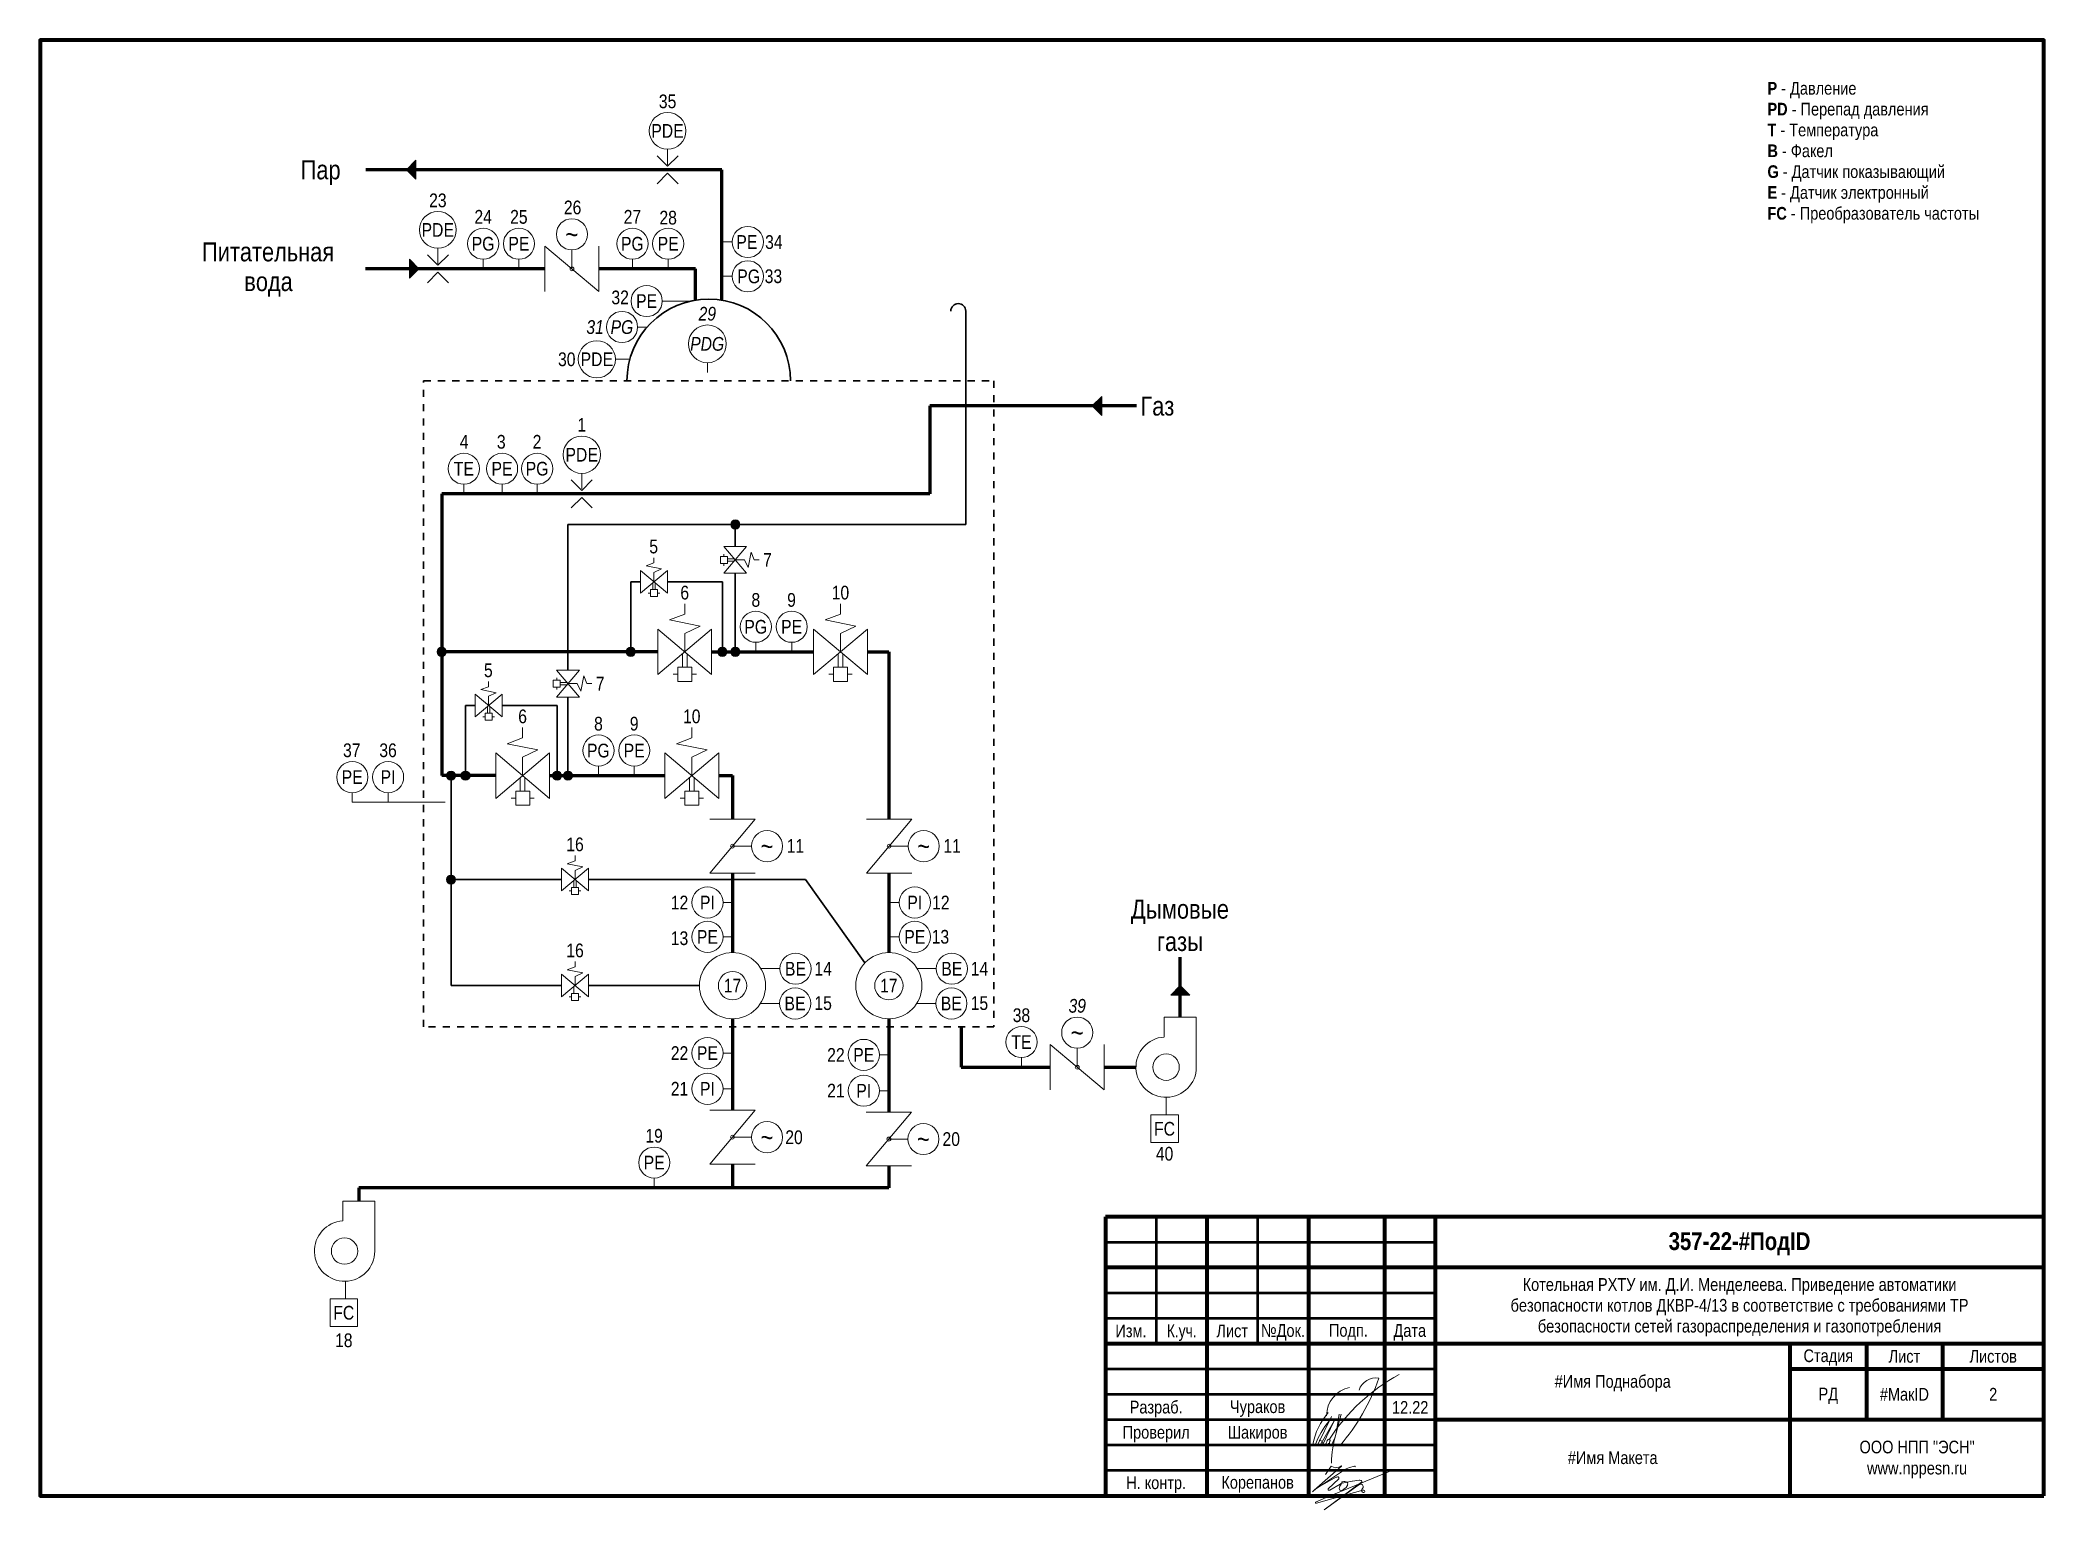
# Model space of a CAD drawing. Header units: millimetres. Extents: x -6000 to 26000, y -6000 to 26000.
# Drawn here: x 20 to 415, y -923.1 to -633.3 of the extents above; entities that cross this region are included whole.
import ezdxf

# ---------------------------------------------------------------- set-up
doc = ezdxf.new("R2010")
doc.units = ezdxf.units.MM
doc.header["$MEASUREMENT"] = 0
doc.linetypes.add('короткая штриховая', pattern=[2.822222, 1.411111, -1.411111])
for name, color, linetype, lineweight in [('0_Ном._пера__1', 7, 'Continuous', 15), ('0_Ном._пера__241', 7, 'Continuous', 50), ('0_Ном._пера__246', 7, 'Continuous', 100), ('Аннотация - Текст_Ном._пера__1', 7, 'Continuous', 15), ('Чертеж и Рисунок_Ном._пера__1', 7, 'Continuous', 15), ('Чертеж и Рисунок_Ном._пера__21', 7, 'Continuous', 30), ('Чертеж и Рисунок_Ном._пера__41', 7, 'Continuous', 60)]:
    doc.layers.add(name, color=color, linetype=linetype, lineweight=lineweight)
doc.layers.add('0_Ном._пера__9', color=7, linetype='Continuous', lineweight=15, true_color=0x3dad99)
doc.styles.add('СГЕНЕРИР_СТИЛЬ_1', font='')
doc.styles.add('СГЕНЕРИР_СТИЛЬ_2', font='')
doc.styles.add('СГЕНЕРИР_СТИЛЬ_4', font='')
doc.styles.get('СГЕНЕРИР_СТИЛЬ_1').set_extended_font_data('Arial Narrow')
doc.styles.get('СГЕНЕРИР_СТИЛЬ_2').set_extended_font_data('Arial Narrow', italic=True)
doc.styles.get('СГЕНЕРИР_СТИЛЬ_4').set_extended_font_data('Arial Narrow', bold=True)

msp = doc.modelspace()

# ---------------------------------------------------------------- texts
at = {"layer": '0_Ном._пера__1', "color": 7, "linetype": 'Continuous', "lineweight": 15, "attachment_point": 5}
for s, insert, char_height, style in [('\\A1;{\\pqc;\\fArial Narrow|b1|i0|c204|p34;357-22\\fArial Narrow|b1|i0|c204|p34;-\\fArial Narrow|b1|i0|c204|p34;#ПодID}', (355, -870.63), 3.5, 'СГЕНЕРИР_СТИЛЬ_4'), ('\\A1;{\\pqc;\\fArial Narrow|b0|i0|c204|p34;Изм.}', (235.04, -887.83), 2.5, 'СГЕНЕРИР_СТИЛЬ_1'), ('\\A1;{\\W0.950000x;\\pqc;\\fArial Narrow|b0|i0|c204|p34;К.уч.}', (245.04, -888.18), 2.5, 'СГЕНЕРИР_СТИЛЬ_1'), ('\\A1;{\\pqc;\\fArial Narrow|b0|i0|c204|p34;Лист}', (255, -887.83), 2.5, 'СГЕНЕРИР_СТИЛЬ_1'), ('\\A1;{\\pqc;\\fArial Narrow|b0|i0|c204|p34;№Док.}', (265, -888.1), 2.5, 'СГЕНЕРИР_СТИЛЬ_1'), ('\\A1;{\\pqc;\\fArial Narrow|b0|i0|c204|p34; Подп.}', (277.5, -888.07), 2.5, 'СГЕНЕРИР_СТИЛЬ_1'), ('\\A1;{\\pqc;\\fArial Narrow|b0|i0|c204|p34;Дата}', (290, -888.1), 2.5, 'СГЕНЕРИР_СТИЛЬ_1'), ('\\A1;{\\pqc;\\fArial Narrow|b0|i0|c204|p34;Стадия}', (372.5, -893.07), 2.5, 'СГЕНЕРИР_СТИЛЬ_1'), ('\\A1;{\\pqc;\\fArial Narrow|b0|i0|c204|p34;Лист}', (387.5, -892.85), 2.5, 'СГЕНЕРИР_СТИЛЬ_1'), ('\\A1;{\\pqc;\\fArial Narrow|b0|i0|c204|p34;Листов}', (405, -892.85), 2.5, 'СГЕНЕРИР_СТИЛЬ_1'), ('\\A1;{\\pqc;\\fArial Narrow|b0|i0|c204|p34;#Имя Поднабора}', (330, -898.15), 2.5, 'СГЕНЕРИР_СТИЛЬ_1'), ('\\A1;{\\pqc;\\fArial Narrow|b0|i0|c204|p34;РД}', (372.5, -900.63), 2.5, 'СГЕНЕРИР_СТИЛЬ_1'), ('\\A1;{\\pqc;\\fArial Narrow|b0|i0|c204|p34;#МакID}', (387.5, -900.33), 2.5, 'СГЕНЕРИР_СТИЛЬ_1'), ('\\A1;{\\pqc;\\fArial Narrow|b0|i0|c204|p34;#Имя Макета}', (330, -912.83), 2.5, 'СГЕНЕРИР_СТИЛЬ_1')]:
    msp.add_mtext(s, dxfattribs=dict(at, insert=insert, char_height=char_height, style=style))
at = {"layer": '0_Ном._пера__1', "color": 7, "linetype": 'Continuous', "lineweight": 15, "insert": (355, -883.15), "char_height": 2.5, "width": 102.1134, "attachment_point": 5, "line_spacing_factor": 0.984993, "style": 'СГЕНЕРИР_СТИЛЬ_1'}
msp.add_mtext('\\A1;{\\pqc;\\fArial Narrow|b0|i0|c204|p34;Котельная РХТУ им. Д.И. Менделеева. Приведение автоматики безопасности котлов ДКВР-4/13 в соответствие с требованиями ТР безопасности сетей газораспределения и газопотребления}', dxfattribs=at)
at = {"layer": '0_Ном._пера__1', "color": 7, "linetype": 'Continuous', "lineweight": 15, "insert": (390, -913.16), "char_height": 2.5, "attachment_point": 5, "line_spacing_factor": 0.996855, "style": 'СГЕНЕРИР_СТИЛЬ_1'}
msp.add_mtext('\\A1;{\\pqc;\\fArial Narrow|b0|i0|c204|p34;ООО НПП "ЭСН"\\P\\pqc;\\fArial Narrow|b0|i0|c204|p34;www.nppesn.ru}', dxfattribs=at)
at = {"layer": 'Аннотация - Текст_Ном._пера__1', "color": 7, "linetype": 'Continuous', "lineweight": 15, "insert": (360.5, -641.6), "char_height": 2.5, "attachment_point": 1, "line_spacing_factor": 0.985647, "style": 'СГЕНЕРИР_СТИЛЬ_4'}
msp.add_mtext('\\A1;{\\pql;\\fArial Narrow|b1|i0|c204|p34;P\\fArial Narrow|b0|i0|c204|p34; - Давление\\P\\pql;\\fArial Narrow|b1|i0|c204|p34;PD \\fArial Narrow|b0|i0|c204|p34;- Перепад давления\\P\\pql;\\fArial Narrow|b1|i0|c204|p34;T \\fArial Narrow|b0|i0|c204|p34;- Температура\\P\\pql;\\fArial Narrow|b1|i0|c204|p34;B \\fArial Narrow|b0|i0|c204|p34;- Факел\\P\\pql;\\fArial Narrow|b1|i0|c204|p34;G \\fArial Narrow|b0|i0|c204|p34;- Датчик показывающий\\P\\pql;\\fArial Narrow|b1|i0|c204|p34;E \\fArial Narrow|b0|i0|c204|p34;- Датчик электронный\\P\\pql;\\fArial Narrow|b1|i0|c204|p34;FC \\fArial Narrow|b0|i0|c204|p34;- Преобразователь частоты}', dxfattribs=at)
at = {"layer": 'Аннотация - Текст_Ном._пера__1', "color": 7, "linetype": 'Continuous', "lineweight": 15, "char_height": 2.5, "attachment_point": 2, "style": 'СГЕНЕРИР_СТИЛЬ_1'}
for s, insert in [('\\A1;{\\pqc;\\fArial Narrow|b0|i0|c204|p34;2}', (405, -899.06)), ('\\A1;{\\pqc;\\fArial Narrow|b0|i0|c204|p34;Разраб.}', (240, -901.59)), ('\\A1;{\\pqc;\\fArial Narrow|b0|i0|c204|p34;Чураков}', (260, -901.51)), ('\\A1;{\\pqc;\\fArial Narrow|b0|i0|c204|p34;12.22}', (290.08, -901.65)), ('\\A1;{\\pqc;\\fArial Narrow|b0|i0|c204|p34;Проверил}', (240, -906.55)), ('\\A1;{\\pqc;\\fArial Narrow|b0|i0|c204|p34;Шакиров}', (260, -906.55)), ('\\A1;{\\pqc;\\fArial Narrow|b0|i0|c204|p34;Н. контр.}', (240, -916.5)), ('\\A1;{\\pqc;\\fArial Narrow|b0|i0|c204|p34;Корепанов}', (260, -916.42))]:
    msp.add_mtext(s, dxfattribs=dict(at, insert=insert))
at = {"layer": 'Чертеж и Рисунок_Ном._пера__1', "color": 7, "linetype": 'Continuous', "lineweight": 15, "attachment_point": 7}
for s, insert, char_height, style in [('\\A1;{\\pql;\\fArial Narrow|b0|i0|c204|p34;3}', (141.97, -646.81), 2.7, 'СГЕНЕРИР_СТИЛЬ_1'), ('\\A1;{\\pql;\\fArial Narrow|b0|i0|c204|p34;5}', (143.7, -646.81), 2.7, 'СГЕНЕРИР_СТИЛЬ_1'), ('\\A1;{\\pql;\\fArial Narrow|b0|i0|c204|p34;PD}', (140.49, -652.6), 2.7, 'СГЕНЕРИР_СТИЛЬ_1'), ('\\A1;{\\pql;\\fArial Narrow|b0|i0|c204|p34;E}', (144.83, -652.6), 2.7, 'СГЕНЕРИР_СТИЛЬ_1'), ('\\A1;{\\pql;\\fArial Narrow|b0|i0|c204|p34;Пар}', (71.36, -661.93), 3.75, 'СГЕНЕРИР_СТИЛЬ_1'), ('\\A1;{\\pql;\\fArial Narrow|b0|i0|c204|p34;2}', (96.69, -666.29), 2.7, 'СГЕНЕРИР_СТИЛЬ_1'), ('\\A1;{\\pql;\\fArial Narrow|b0|i0|c204|p34;3}', (98.41, -666.33), 2.7, 'СГЕНЕРИР_СТИЛЬ_1'), ('\\A1;{\\pql;\\fArial Narrow|b0|i0|c204|p34;2}', (105.62, -669.54), 2.7, 'СГЕНЕРИР_СТИЛЬ_1'), ('\\A1;{\\pql;\\fArial Narrow|b0|i0|c204|p34;4}', (107.35, -669.54), 2.7, 'СГЕНЕРИР_СТИЛЬ_1'), ('\\A1;{\\pql;\\fArial Narrow|b0|i0|c204|p34;2}', (112.66, -669.54), 2.7, 'СГЕНЕРИР_СТИЛЬ_1'), ('\\A1;{\\pql;\\fArial Narrow|b0|i0|c204|p34;5}', (114.38, -669.59), 2.7, 'СГЕНЕРИР_СТИЛЬ_1'), ('\\A1;{\\pql;\\fArial Narrow|b0|i0|c204|p34;26}', (123.25, -667.73), 2.7, 'СГЕНЕРИР_СТИЛЬ_1'), ('\\A1;{\\pql;\\fArial Narrow|b0|i0|c204|p34;27}', (135.04, -669.54), 2.7, 'СГЕНЕРИР_СТИЛЬ_1'), ('\\A1;{\\pql;\\fArial Narrow|b0|i0|c204|p34;28}', (142.09, -669.74), 2.7, 'СГЕНЕРИР_СТИЛЬ_1'), ('\\A1;{\\pql;\\fArial Narrow|b0|i0|c204|p34;PD}', (95.2, -672.12), 2.7, 'СГЕНЕРИР_СТИЛЬ_1'), ('\\A1;{\\pql;\\fArial Narrow|b0|i0|c204|p34;E}', (99.54, -672.12), 2.7, 'СГЕНЕРИР_СТИЛЬ_1'), ('\\A1;{\\pql;\\fArial Narrow|b0|i0|c204|p34;~}', (123.57, -673.51), 3.75, 'СГЕНЕРИР_СТИЛЬ_1'), ('\\A1;{\\pql;\\fArial Narrow|b0|i0|c204|p34;Питательная}', (51.92, -677.02), 3.75, 'СГЕНЕРИР_СТИЛЬ_1'), ('\\A1;{\\pql;\\fArial Narrow|b0|i0|c204|p34;PG}', (105.09, -674.89), 2.7, 'СГЕНЕРИР_СТИЛЬ_1'), ('\\A1;{\\pql;\\fArial Narrow|b0|i0|c204|p34;P}', (112.32, -674.84), 2.7, 'СГЕНЕРИР_СТИЛЬ_1'), ('\\A1;{\\pql;\\fArial Narrow|b0|i0|c204|p34;E}', (114.4, -674.84), 2.7, 'СГЕНЕРИР_СТИЛЬ_1'), ('\\A1;{\\pql;\\fArial Narrow|b0|i0|c204|p34;PG}', (134.51, -674.89), 2.7, 'СГЕНЕРИР_СТИЛЬ_1'), ('\\A1;{\\pql;\\fArial Narrow|b0|i0|c204|p34;P}', (141.74, -674.84), 2.7, 'СГЕНЕРИР_СТИЛЬ_1'), ('\\A1;{\\pql;\\fArial Narrow|b0|i0|c204|p34;E}', (143.82, -674.84), 2.7, 'СГЕНЕРИР_СТИЛЬ_1'), ('\\A1;{\\pql;\\fArial Narrow|b0|i0|c204|p34;P}', (157.25, -674.5), 2.7, 'СГЕНЕРИР_СТИЛЬ_1'), ('\\A1;{\\pql;\\fArial Narrow|b0|i0|c204|p34;E}', (159.33, -674.5), 2.7, 'СГЕНЕРИР_СТИЛЬ_1'), ('\\A1;{\\pql;\\fArial Narrow|b0|i0|c204|p34;3}', (162.92, -674.55), 2.7, 'СГЕНЕРИР_СТИЛЬ_1'), ('\\A1;{\\pql;\\fArial Narrow|b0|i0|c204|p34;4}', (164.65, -674.5), 2.7, 'СГЕНЕРИР_СТИЛЬ_1'), ('\\A1;{\\pql;\\fArial Narrow|b0|i0|c204|p34;P}', (157.43, -681.27), 2.7, 'СГЕНЕРИР_СТИЛЬ_1'), ('\\A1;{\\pql;\\fArial Narrow|b0|i0|c204|p34;G}', (159.51, -681.32), 2.7, 'СГЕНЕРИР_СТИЛЬ_1'), ('\\A1;{\\pql;\\fArial Narrow|b0|i0|c204|p34;3}', (162.83, -681.29), 2.7, 'СГЕНЕРИР_СТИЛЬ_1'), ('\\A1;{\\pql;\\fArial Narrow|b0|i0|c204|p34;3}', (164.56, -681.29), 2.7, 'СГЕНЕРИР_СТИЛЬ_1'), ('\\A1;{\\pql;\\fArial Narrow|b0|i0|c204|p34;вода}', (60.25, -683.91), 3.75, 'СГЕНЕРИР_СТИЛЬ_1'), ('\\A1;{\\pql;\\fArial Narrow|b0|i0|c204|p34;3}', (132.62, -685.47), 2.7, 'СГЕНЕРИР_СТИЛЬ_1'), ('\\A1;{\\pql;\\fArial Narrow|b0|i0|c204|p34;2}', (134.35, -685.42), 2.7, 'СГЕНЕРИР_СТИЛЬ_1'), ('\\A1;{\\pql;\\fArial Narrow|b0|i0|c204|p34;P}', (137.49, -686.14), 2.7, 'СГЕНЕРИР_СТИЛЬ_1'), ('\\A1;{\\pql;\\fArial Narrow|b0|i0|c204|p34;E}', (139.57, -686.14), 2.7, 'СГЕНЕРИР_СТИЛЬ_1'), ('\\A1;{\\pql;\\fArial Narrow|b0|i1|c204|p34;29}', (149.81, -688.68), 2.7, 'СГЕНЕРИР_СТИЛЬ_2'), ('\\A1;{\\pql;\\fArial Narrow|b0|i1|c204|p34;3}', (127.68, -691.31), 2.7, 'СГЕНЕРИР_СТИЛЬ_2'), ('\\A1;{\\pql;\\fArial Narrow|b0|i1|c204|p34;1}', (129.41, -691.26), 2.7, 'СГЕНЕРИР_СТИЛЬ_2'), ('\\A1;{\\pql;\\fArial Narrow|b0|i1|c204|p34;PG}', (132.46, -691.31), 2.7, 'СГЕНЕРИР_СТИЛЬ_2'), ('\\A1;{\\pql;\\fArial Narrow|b0|i0|c204|p34;3}', (122.1, -697.66), 2.7, 'СГЕНЕРИР_СТИЛЬ_1'), ('\\A1;{\\pql;\\fArial Narrow|b0|i0|c204|p34;0}', (123.82, -697.66), 2.7, 'СГЕНЕРИР_СТИЛЬ_1'), ('\\A1;{\\pql;\\fArial Narrow|b0|i0|c204|p34;PD}', (126.56, -697.62), 2.7, 'СГЕНЕРИР_СТИЛЬ_1'), ('\\A1;{\\pql;\\fArial Narrow|b0|i0|c204|p34;E}', (130.91, -697.62), 2.7, 'СГЕНЕРИР_СТИЛЬ_1'), ('\\A1;{\\pql;\\fArial Narrow|b0|i1|c204|p34;PDG}', (148.15, -694.62), 2.7, 'СГЕНЕРИР_СТИЛЬ_2'), ('\\A1;{\\pql;\\fArial Narrow|b0|i0|c204|p34;Газ}', (236.93, -707.42), 3.75, 'СГЕНЕРИР_СТИЛЬ_1'), ('\\A1;{\\pql;\\fArial Narrow|b0|i0|c204|p34;1}', (125.93, -710.54), 2.7, 'СГЕНЕРИР_СТИЛЬ_1'), ('\\A1;{\\pql;\\fArial Narrow|b0|i0|c204|p34;4}', (102.73, -713.88), 2.7, 'СГЕНЕРИР_СТИЛЬ_1'), ('\\A1;{\\pql;\\fArial Narrow|b0|i0|c204|p34;3}', (110.05, -713.93), 2.7, 'СГЕНЕРИР_СТИЛЬ_1'), ('\\A1;{\\pql;\\fArial Narrow|b0|i0|c204|p34;2}', (117.1, -713.89), 2.7, 'СГЕНЕРИР_СТИЛЬ_1'), ('\\A1;{\\pql;\\fArial Narrow|b0|i0|c204|p34;PD}', (123.57, -716.44), 2.7, 'СГЕНЕРИР_СТИЛЬ_1'), ('\\A1;{\\pql;\\fArial Narrow|b0|i0|c204|p34;E}', (127.92, -716.44), 2.7, 'СГЕНЕРИР_СТИЛЬ_1'), ('\\A1;{\\pql;\\fArial Narrow|b0|i0|c204|p34;T}', (101.54, -719.19), 2.7, 'СГЕНЕРИР_СТИЛЬ_1'), ('\\A1;{\\pql;\\fArial Narrow|b0|i0|c204|p34;E}', (103.45, -719.19), 2.7, 'СГЕНЕРИР_СТИЛЬ_1'), ('\\A1;{\\pql;\\fArial Narrow|b0|i0|c204|p34;P}', (108.99, -719.19), 2.7, 'СГЕНЕРИР_СТИЛЬ_1'), ('\\A1;{\\pql;\\fArial Narrow|b0|i0|c204|p34;E}', (111.07, -719.19), 2.7, 'СГЕНЕРИР_СТИЛЬ_1'), ('\\A1;{\\pql;\\fArial Narrow|b0|i0|c204|p34;PG}', (115.73, -719.23), 2.7, 'СГЕНЕРИР_СТИЛЬ_1'), ('\\A1;{\\pql;\\fArial Narrow|b0|i0|c204|p34;5}', (140.09, -734.57), 2.7, 'СГЕНЕРИР_СТИЛЬ_1'), ('\\A1;{\\pql;\\fArial Narrow|b0|i0|c204|p34;7}', (162.52, -737.17), 2.7, 'СГЕНЕРИР_СТИЛЬ_1'), ('\\A1;{\\pql;\\fArial Narrow|b0|i0|c204|p34;6}', (146.21, -743.66), 2.7, 'СГЕНЕРИР_СТИЛЬ_1'), ('\\A1;{\\pql;\\fArial Narrow|b0|i0|c204|p34;8}', (160.23, -745.1), 2.7, 'СГЕНЕРИР_СТИЛЬ_1'), ('\\A1;{\\pql;\\fArial Narrow|b0|i0|c204|p34;9}', (167.27, -745.1), 2.7, 'СГЕНЕРИР_СТИЛЬ_1'), ('\\A1;{\\pql;\\fArial Narrow|b0|i0|c204|p34;1}', (176.04, -743.62), 2.7, 'СГЕНЕРИР_СТИЛЬ_1'), ('\\A1;{\\pql;\\fArial Narrow|b0|i0|c204|p34;0}', (177.77, -743.66), 2.7, 'СГЕНЕРИР_СТИЛЬ_1'), ('\\A1;{\\pql;\\fArial Narrow|b0|i0|c204|p34;PG}', (158.83, -750.4), 2.7, 'СГЕНЕРИР_СТИЛЬ_1'), ('\\A1;{\\pql;\\fArial Narrow|b0|i0|c204|p34;P}', (166.07, -750.35), 2.7, 'СГЕНЕРИР_СТИЛЬ_1'), ('\\A1;{\\pql;\\fArial Narrow|b0|i0|c204|p34;E}', (168.16, -750.35), 2.7, 'СГЕНЕРИР_СТИЛЬ_1'), ('\\A1;{\\pql;\\fArial Narrow|b0|i0|c204|p34;5}', (107.5, -758.97), 2.7, 'СГЕНЕРИР_СТИЛЬ_1'), ('\\A1;{\\pql;\\fArial Narrow|b0|i0|c204|p34;7}', (129.55, -761.57), 2.7, 'СГЕНЕРИР_СТИЛЬ_1'), ('\\A1;{\\pql;\\fArial Narrow|b0|i0|c204|p34;6}', (114.25, -768.06), 2.7, 'СГЕНЕРИР_СТИЛЬ_1'), ('\\A1;{\\pql;\\fArial Narrow|b0|i0|c204|p34;1}', (146.74, -768.01), 2.7, 'СГЕНЕРИР_СТИЛЬ_1'), ('\\A1;{\\pql;\\fArial Narrow|b0|i0|c204|p34;0}', (148.46, -768.06), 2.7, 'СГЕНЕРИР_СТИЛЬ_1'), ('\\A1;{\\pql;\\fArial Narrow|b0|i0|c204|p34;8}', (129.21, -769.5), 2.7, 'СГЕНЕРИР_СТИЛЬ_1'), ('\\A1;{\\pql;\\fArial Narrow|b0|i0|c204|p34;9}', (136.25, -769.5), 2.7, 'СГЕНЕРИР_СТИЛЬ_1'), ('\\A1;{\\pql;\\fArial Narrow|b0|i0|c204|p34;37}', (79.72, -774.74), 2.7, 'СГЕНЕРИР_СТИЛЬ_1'), ('\\A1;{\\pql;\\fArial Narrow|b0|i0|c204|p34;36}', (86.87, -774.74), 2.7, 'СГЕНЕРИР_СТИЛЬ_1'), ('\\A1;{\\pql;\\fArial Narrow|b0|i0|c204|p34;PG}', (127.81, -774.8), 2.7, 'СГЕНЕРИР_СТИЛЬ_1'), ('\\A1;{\\pql;\\fArial Narrow|b0|i0|c204|p34;P}', (135.05, -774.75), 2.7, 'СГЕНЕРИР_СТИЛЬ_1'), ('\\A1;{\\pql;\\fArial Narrow|b0|i0|c204|p34;E}', (137.13, -774.75), 2.7, 'СГЕНЕРИР_СТИЛЬ_1'), ('\\A1;{\\pql;\\fArial Narrow|b0|i0|c204|p34;P}', (79.46, -779.99), 2.7, 'СГЕНЕРИР_СТИЛЬ_1'), ('\\A1;{\\pql;\\fArial Narrow|b0|i0|c204|p34;E}', (81.55, -779.99), 2.7, 'СГЕНЕРИР_СТИЛЬ_1'), ('\\A1;{\\pql;\\fArial Narrow|b0|i0|c204|p34;P}', (87.12, -779.99), 2.7, 'СГЕНЕРИР_СТИЛЬ_1'), ('\\A1;{\\pql;\\fArial Narrow|b0|i0|c204|p34;I}', (89.21, -779.99), 2.7, 'СГЕНЕРИР_СТИЛЬ_1'), ('\\A1;{\\pql;\\fArial Narrow|b0|i0|c204|p34;16}', (123.73, -793.29), 2.7, 'СГЕНЕРИР_СТИЛЬ_1'), ('\\A1;{\\pql;\\fArial Narrow|b0|i0|c204|p34;~}', (162.03, -794.12), 3.75, 'СГЕНЕРИР_СТИЛЬ_1'), ('\\A1;{\\pql;\\fArial Narrow|b0|i0|c204|p34;11}', (167.17, -793.57), 2.7, 'СГЕНЕРИР_СТИЛЬ_1'), ('\\A1;{\\pql;\\fArial Narrow|b0|i0|c204|p34;~}', (192.91, -794.12), 3.75, 'СГЕНЕРИР_СТИЛЬ_1'), ('\\A1;{\\pql;\\fArial Narrow|b0|i0|c204|p34;1}', (198.05, -793.57), 2.7, 'СГЕНЕРИР_СТИЛЬ_1'), ('\\A1;{\\pql;\\fArial Narrow|b0|i0|c204|p34;1}', (199.78, -793.57), 2.7, 'СГЕНЕРИР_СТИЛЬ_1'), ('\\A1;{\\pql;\\fArial Narrow|b0|i0|c204|p34;1}', (144.33, -804.72), 2.7, 'СГЕНЕРИР_СТИЛЬ_1'), ('\\A1;{\\pql;\\fArial Narrow|b0|i0|c204|p34;2}', (146.05, -804.72), 2.7, 'СГЕНЕРИР_СТИЛЬ_1'), ('\\A1;{\\pql;\\fArial Narrow|b0|i0|c204|p34;P}', (150.08, -804.72), 2.7, 'СГЕНЕРИР_СТИЛЬ_1'), ('\\A1;{\\pql;\\fArial Narrow|b0|i0|c204|p34;I}', (152.17, -804.72), 2.7, 'СГЕНЕРИР_СТИЛЬ_1'), ('\\A1;{\\pql;\\fArial Narrow|b0|i0|c204|p34;P}', (190.96, -804.72), 2.7, 'СГЕНЕРИР_СТИЛЬ_1'), ('\\A1;{\\pql;\\fArial Narrow|b0|i0|c204|p34;I}', (193.04, -804.72), 2.7, 'СГЕНЕРИР_СТИЛЬ_1'), ('\\A1;{\\pql;\\fArial Narrow|b0|i0|c204|p34;1}', (195.84, -804.72), 2.7, 'СГЕНЕРИР_СТИЛЬ_1'), ('\\A1;{\\pql;\\fArial Narrow|b0|i0|c204|p34;2}', (197.56, -804.72), 2.7, 'СГЕНЕРИР_СТИЛЬ_1'), ('\\A1;{\\pql;\\fArial Narrow|b0|i0|c204|p34;Дымовые}', (235.04, -807.63), 3.75, 'СГЕНЕРИР_СТИЛЬ_1'), ('\\A1;{\\pql;\\fArial Narrow|b0|i0|c204|p34;1}', (144.33, -811.74), 2.7, 'СГЕНЕРИР_СТИЛЬ_1'), ('\\A1;{\\pql;\\fArial Narrow|b0|i0|c204|p34;3}', (146.05, -811.79), 2.7, 'СГЕНЕРИР_СТИЛЬ_1'), ('\\A1;{\\pql;\\fArial Narrow|b0|i0|c204|p34;P}', (149.47, -811.49), 2.7, 'СГЕНЕРИР_СТИЛЬ_1'), ('\\A1;{\\pql;\\fArial Narrow|b0|i0|c204|p34;E}', (151.56, -811.49), 2.7, 'СГЕНЕРИР_СТИЛЬ_1'), ('\\A1;{\\pql;\\fArial Narrow|b0|i0|c204|p34;P}', (190.35, -811.49), 2.7, 'СГЕНЕРИР_СТИЛЬ_1'), ('\\A1;{\\pql;\\fArial Narrow|b0|i0|c204|p34;E}', (192.43, -811.49), 2.7, 'СГЕНЕРИР_СТИЛЬ_1'), ('\\A1;{\\pql;\\fArial Narrow|b0|i0|c204|p34;1}', (195.75, -811.46), 2.7, 'СГЕНЕРИР_СТИЛЬ_1'), ('\\A1;{\\pql;\\fArial Narrow|b0|i0|c204|p34;3}', (197.47, -811.51), 2.7, 'СГЕНЕРИР_СТИЛЬ_1'), ('\\A1;{\\pql;\\fArial Narrow|b0|i0|c204|p34;16}', (123.73, -814.2), 2.7, 'СГЕНЕРИР_СТИЛЬ_1'), ('\\A1;{\\pql;\\fArial Narrow|b0|i0|c204|p34;газы}', (240.17, -812.98), 3.75, 'СГЕНЕРИР_СТИЛЬ_1'), ('\\A1;{\\pql;\\fArial Narrow|b0|i0|c204|p34;B}', (166.83, -817.77), 2.7, 'СГЕНЕРИР_СТИЛЬ_1'), ('\\A1;{\\pql;\\fArial Narrow|b0|i0|c204|p34;E}', (168.92, -817.77), 2.7, 'СГЕНЕРИР_СТИЛЬ_1'), ('\\A1;{\\pql;\\fArial Narrow|b0|i0|c204|p34;1}', (172.63, -817.77), 2.7, 'СГЕНЕРИР_СТИЛЬ_1'), ('\\A1;{\\pql;\\fArial Narrow|b0|i0|c204|p34;4}', (174.36, -817.77), 2.7, 'СГЕНЕРИР_СТИЛЬ_1'), ('\\A1;{\\pql;\\fArial Narrow|b0|i0|c204|p34;B}', (197.65, -817.77), 2.7, 'СГЕНЕРИР_СТИЛЬ_1'), ('\\A1;{\\pql;\\fArial Narrow|b0|i0|c204|p34;E}', (199.73, -817.77), 2.7, 'СГЕНЕРИР_СТИЛЬ_1'), ('\\A1;{\\pql;\\fArial Narrow|b0|i0|c204|p34;1}', (203.44, -817.77), 2.7, 'СГЕНЕРИР_СТИЛЬ_1'), ('\\A1;{\\pql;\\fArial Narrow|b0|i0|c204|p34;4}', (205.17, -817.77), 2.7, 'СГЕНЕРИР_СТИЛЬ_1'), ('\\A1;{\\pql;\\fArial Narrow|b0|i0|c204|p34;17}', (154.77, -821.1), 2.7, 'СГЕНЕРИР_СТИЛЬ_1'), ('\\A1;{\\pql;\\fArial Narrow|b0|i0|c204|p34;17}', (185.59, -821.1), 2.7, 'СГЕНЕРИР_СТИЛЬ_1'), ('\\A1;{\\pql;\\fArial Narrow|b0|i0|c204|p34;B}', (166.74, -824.61), 2.7, 'СГЕНЕРИР_СТИЛЬ_1'), ('\\A1;{\\pql;\\fArial Narrow|b0|i0|c204|p34;E}', (168.83, -824.61), 2.7, 'СГЕНЕРИР_СТИЛЬ_1'), ('\\A1;{\\pql;\\fArial Narrow|b0|i0|c204|p34;1}', (172.63, -824.54), 2.7, 'СГЕНЕРИР_СТИЛЬ_1'), ('\\A1;{\\pql;\\fArial Narrow|b0|i0|c204|p34;5}', (174.36, -824.59), 2.7, 'СГЕНЕРИР_СТИЛЬ_1'), ('\\A1;{\\pql;\\fArial Narrow|b0|i0|c204|p34;B}', (197.56, -824.61), 2.7, 'СГЕНЕРИР_СТИЛЬ_1'), ('\\A1;{\\pql;\\fArial Narrow|b0|i0|c204|p34;E}', (199.64, -824.61), 2.7, 'СГЕНЕРИР_СТИЛЬ_1'), ('\\A1;{\\pql;\\fArial Narrow|b0|i0|c204|p34;1}', (203.44, -824.54), 2.7, 'СГЕНЕРИР_СТИЛЬ_1'), ('\\A1;{\\pql;\\fArial Narrow|b0|i0|c204|p34;5}', (205.17, -824.59), 2.7, 'СГЕНЕРИР_СТИЛЬ_1'), ('\\A1;{\\pql;\\fArial Narrow|b0|i0|c204|p34;38}', (211.73, -826.97), 2.7, 'СГЕНЕРИР_СТИЛЬ_1'), ('\\A1;{\\pql;\\fArial Narrow|b0|i1|c204|p34;39}', (222.72, -825.12), 2.7, 'СГЕНЕРИР_СТИЛЬ_2'), ('\\A1;{\\pql;\\fArial Narrow|b0|i0|c204|p34;~}', (223.18, -830.89), 3.75, 'СГЕНЕРИР_СТИЛЬ_1'), ('\\A1;{\\pql;\\fArial Narrow|b0|i0|c204|p34;2}', (144.33, -834.4), 2.7, 'СГЕНЕРИР_СТИЛЬ_1'), ('\\A1;{\\pql;\\fArial Narrow|b0|i0|c204|p34;2}', (146.05, -834.4), 2.7, 'СГЕНЕРИР_СТИЛЬ_1'), ('\\A1;{\\pql;\\fArial Narrow|b0|i0|c204|p34;P}', (149.47, -834.4), 2.7, 'СГЕНЕРИР_СТИЛЬ_1'), ('\\A1;{\\pql;\\fArial Narrow|b0|i0|c204|p34;E}', (151.56, -834.4), 2.7, 'СГЕНЕРИР_СТИЛЬ_1'), ('\\A1;{\\pql;\\fArial Narrow|b0|i0|c204|p34;2}', (175.15, -834.76), 2.7, 'СГЕНЕРИР_СТИЛЬ_1'), ('\\A1;{\\pql;\\fArial Narrow|b0|i0|c204|p34;2}', (176.88, -834.76), 2.7, 'СГЕНЕРИР_СТИЛЬ_1'), ('\\A1;{\\pql;\\fArial Narrow|b0|i0|c204|p34;P}', (180.29, -834.76), 2.7, 'СГЕНЕРИР_СТИЛЬ_1'), ('\\A1;{\\pql;\\fArial Narrow|b0|i0|c204|p34;E}', (182.37, -834.76), 2.7, 'СГЕНЕРИР_СТИЛЬ_1'), ('\\A1;{\\pql;\\fArial Narrow|b0|i0|c204|p34;T}', (211.46, -832.22), 2.7, 'СГЕНЕРИР_СТИЛЬ_1'), ('\\A1;{\\pql;\\fArial Narrow|b0|i0|c204|p34;E}', (213.37, -832.22), 2.7, 'СГЕНЕРИР_СТИЛЬ_1'), ('\\A1;{\\pql;\\fArial Narrow|b0|i0|c204|p34;2}', (144.33, -841.43), 2.7, 'СГЕНЕРИР_СТИЛЬ_1'), ('\\A1;{\\pql;\\fArial Narrow|b0|i0|c204|p34;1}', (146.05, -841.43), 2.7, 'СГЕНЕРИР_СТИЛЬ_1'), ('\\A1;{\\pql;\\fArial Narrow|b0|i0|c204|p34;P}', (150.08, -841.45), 2.7, 'СГЕНЕРИР_СТИЛЬ_1'), ('\\A1;{\\pql;\\fArial Narrow|b0|i0|c204|p34;I}', (152.17, -841.45), 2.7, 'СГЕНЕРИР_СТИЛЬ_1'), ('\\A1;{\\pql;\\fArial Narrow|b0|i0|c204|p34;2}', (175.15, -841.8), 2.7, 'СГЕНЕРИР_СТИЛЬ_1'), ('\\A1;{\\pql;\\fArial Narrow|b0|i0|c204|p34;1}', (176.88, -841.8), 2.7, 'СГЕНЕРИР_СТИЛЬ_1'), ('\\A1;{\\pql;\\fArial Narrow|b0|i0|c204|p34;P}', (180.9, -841.82), 2.7, 'СГЕНЕРИР_СТИЛЬ_1'), ('\\A1;{\\pql;\\fArial Narrow|b0|i0|c204|p34;I}', (182.98, -841.82), 2.7, 'СГЕНЕРИР_СТИЛЬ_1'), ('\\A1;{\\pql;\\fArial Narrow|b0|i0|c204|p34;19}', (139.32, -850.74), 2.7, 'СГЕНЕРИР_СТИЛЬ_1'), ('\\A1;{\\pql;\\fArial Narrow|b0|i0|c204|p34;2}', (166.89, -850.98), 2.7, 'СГЕНЕРИР_СТИЛЬ_1'), ('\\A1;{\\pql;\\fArial Narrow|b0|i0|c204|p34;0}', (168.62, -851.03), 2.7, 'СГЕНЕРИР_СТИЛЬ_1'), ('\\A1;{\\pql;\\fArial Narrow|b0|i0|c204|p34;2}', (197.88, -851.35), 2.7, 'СГЕНЕРИР_СТИЛЬ_1'), ('\\A1;{\\pql;\\fArial Narrow|b0|i0|c204|p34;0}', (199.61, -851.39), 2.7, 'СГЕНЕРИР_СТИЛЬ_1'), ('\\A1;{\\pql;\\fArial Narrow|b0|i0|c204|p34;FC}', (239.59, -849.36), 2.7, 'СГЕНЕРИР_СТИЛЬ_1'), ('\\A1;{\\pql;\\fArial Narrow|b0|i0|c204|p34;~}', (162.03, -851.51), 3.75, 'СГЕНЕРИР_СТИЛЬ_1'), ('\\A1;{\\pql;\\fArial Narrow|b0|i0|c204|p34;~}', (192.85, -851.87), 3.75, 'СГЕНЕРИР_СТИЛЬ_1'), ('\\A1;{\\pql;\\fArial Narrow|b0|i0|c204|p34;40}', (239.94, -854.28), 2.7, 'СГЕНЕРИР_СТИЛЬ_1'), ('\\A1;{\\pql;\\fArial Narrow|b0|i0|c204|p34;P}', (138.99, -855.99), 2.7, 'СГЕНЕРИР_СТИЛЬ_1'), ('\\A1;{\\pql;\\fArial Narrow|b0|i0|c204|p34;E}', (141.07, -855.99), 2.7, 'СГЕНЕРИР_СТИЛЬ_1'), ('\\A1;{\\pql;\\fArial Narrow|b0|i0|c204|p34;FC}', (77.8, -885.62), 2.7, 'СГЕНЕРИР_СТИЛЬ_1'), ('\\A1;{\\pql;\\fArial Narrow|b0|i0|c204|p34;18}', (78.15, -891.06), 2.7, 'СГЕНЕРИР_СТИЛЬ_1')]:
    msp.add_mtext(s, dxfattribs=dict(at, insert=insert, char_height=char_height, style=style))

# ---------------------------------------------------------------- hatches: boundary and pattern name
at = {"layer": 'Чертеж и Рисунок_Ном._пера__1', "linetype": 'Continuous', "lineweight": 15}
for points in [[(92.22, -658.91), (94.09, -660.79), (94.09, -657.04)], [(94.67, -678.44), (92.8, -676.56), (92.8, -680.31)], [(227.4, -705.48), (229.28, -707.35), (229.28, -703.6)], [(156.13, -728.84), (156.2, -729.19), (156.39, -729.48), (156.68, -729.68), (157.03, -729.74), (157.37, -729.68), (157.66, -729.48), (157.86, -729.19), (157.93, -728.84), (157.86, -728.5), (157.66, -728.21), (157.37, -728.01), (157.03, -727.94), (156.68, -728.01), (156.39, -728.21), (156.2, -728.5)], [(98.28, -753.95), (98.35, -754.29), (98.54, -754.58), (98.83, -754.78), (99.18, -754.85), (99.52, -754.78), (99.81, -754.58), (100.01, -754.29), (100.08, -753.95), (100.01, -753.6), (99.81, -753.31), (99.52, -753.11), (99.18, -753.05), (98.83, -753.11), (98.54, -753.31), (98.35, -753.6)], [(135.54, -753.95), (135.61, -754.29), (135.81, -754.58), (136.1, -754.78), (136.44, -754.85), (136.79, -754.78), (137.08, -754.58), (137.28, -754.29), (137.34, -753.95), (137.28, -753.6), (137.08, -753.31), (136.79, -753.11), (136.44, -753.05), (136.1, -753.11), (135.81, -753.31), (135.61, -753.6)], [(153.6, -753.95), (153.67, -754.29), (153.87, -754.58), (154.16, -754.78), (154.5, -754.85), (154.85, -754.78), (155.14, -754.58), (155.34, -754.29), (155.4, -753.95), (155.34, -753.6), (155.14, -753.31), (154.85, -753.11), (154.5, -753.05), (154.16, -753.11), (153.87, -753.31), (153.67, -753.6)], [(156.13, -753.95), (156.2, -754.29), (156.39, -754.58), (156.68, -754.78), (157.03, -754.85), (157.37, -754.78), (157.66, -754.58), (157.86, -754.29), (157.93, -753.95), (157.86, -753.6), (157.66, -753.31), (157.37, -753.11), (157.03, -753.05), (156.68, -753.11), (156.39, -753.31), (156.2, -753.6)], [(100.11, -778.35), (100.18, -778.69), (100.38, -778.98), (100.67, -779.18), (101.01, -779.25), (101.36, -779.18), (101.65, -778.98), (101.84, -778.69), (101.91, -778.35), (101.84, -778), (101.65, -777.71), (101.36, -777.51), (101.01, -777.45), (100.67, -777.51), (100.38, -777.71), (100.18, -778)], [(102.96, -778.35), (103.03, -778.69), (103.22, -778.98), (103.51, -779.18), (103.86, -779.25), (104.2, -779.18), (104.49, -778.98), (104.69, -778.69), (104.76, -778.35), (104.69, -778), (104.49, -777.71), (104.2, -777.51), (103.86, -777.45), (103.51, -777.51), (103.22, -777.71), (103.03, -778)], [(121.02, -778.35), (121.09, -778.69), (121.28, -778.98), (121.57, -779.18), (121.92, -779.25), (122.26, -779.18), (122.55, -778.98), (122.75, -778.69), (122.82, -778.35), (122.75, -778), (122.55, -777.71), (122.26, -777.51), (121.92, -777.45), (121.57, -777.51), (121.28, -777.71), (121.09, -778)], [(123.16, -778.35), (123.23, -778.69), (123.42, -778.98), (123.71, -779.18), (124.06, -779.25), (124.4, -779.18), (124.69, -778.98), (124.89, -778.69), (124.96, -778.35), (124.89, -778), (124.69, -777.71), (124.4, -777.51), (124.06, -777.45), (123.71, -777.51), (123.42, -777.71), (123.23, -778)], [(100.11, -798.85), (100.18, -799.2), (100.38, -799.49), (100.67, -799.68), (101.01, -799.75), (101.36, -799.68), (101.65, -799.49), (101.84, -799.2), (101.91, -798.85), (101.84, -798.51), (101.65, -798.21), (101.36, -798.02), (101.01, -797.95), (100.67, -798.02), (100.38, -798.21), (100.18, -798.51)], [(244.76, -819.74), (242.88, -821.62), (246.63, -821.62)]]:
    msp.add_hatch(color=7, dxfattribs=at).paths.add_polyline_path(points)

# ---------------------------------------------------------------- linework, layer by layer
at = {"layer": '0_Ном._пера__241', "color": 7, "linetype": 'Continuous', "lineweight": 50}
for p, q in [((240, -865.34), (240, -890.34)), ((260, -865.34), (260, -890.34)), ((230, -870.34), (295, -870.34)), ((230, -880.34), (295, -880.34)), ((295, -885.34), (230, -885.34)), ((295, -895.34), (230, -895.34)), ((295, -900.34), (230, -900.34)), ((295, -905.34), (230, -905.34)), ((295, -910.34), (230, -910.34)), ((295, -915.34), (230, -915.34))]:
    msp.add_line(p, q, dxfattribs=at)
at = {"layer": '0_Ном._пера__246', "color": 7, "linetype": 'Continuous', "lineweight": 100}
for p, q in [((415, -865.34), (230, -865.34)), ((230, -865.34), (230, -920.34)), ((250, -865.34), (250, -920.34)), ((270, -865.34), (270, -920.34)), ((285, -865.34), (285, -920.34)), ((295, -865.34), (295, -920.34)), ((415, -875.34), (230, -875.34)), ((415, -890.34), (230, -890.34)), ((365, -920.34), (365, -890.34)), ((380, -890.34), (380, -905.34)), ((395, -890.34), (395, -905.34)), ((415, -895.34), (365, -895.34)), ((415, -905.34), (295, -905.34))]:
    msp.add_line(p, q, dxfattribs=at)
at = {"layer": '0_Ном._пера__246', "color": 7, "linetype": 'Continuous', "lineweight": 100, "flags": 128}
msp.add_lwpolyline([(415, -920.34), (415, -633.34), (20, -633.34), (20, -920.34)], close=True, dxfattribs=at)
at = {"layer": '0_Ном._пера__9', "color": 135, "linetype": 'Continuous', "lineweight": 15, "true_color": 0x3dad99}
for p, q in [((275.49, -907.98), (276.47, -904.22)), ((275.49, -907.98), (276.07, -904.25)), ((274.54, -904.69), (271.86, -910.24)), ((272.35, -910.33), (275.1, -905.55)), ((275.1, -905.55), (272.84, -910.24)), ((273.33, -910.33), (273.51, -910.01)), ((274.27, -909.41), (274.13, -910.44)), ((274.53, -910.5), (275.27, -908.75))]:
    msp.add_line(p, q, dxfattribs=at)
at = {"layer": '0_Ном._пера__9', "color": 135, "linetype": 'Continuous', "lineweight": 15, "true_color": 0x3dad99, "flags": 128}
for points in [[(273.37, -916.1), (274.48, -914.47, -0.414214), (274.51, -914.46), (274.64, -914.55, 0.267949), (275.98, -914.66), (276.48, -914.42, -0.775573), (276.51, -914.45), (271.17, -919.19), (270.81, -919.54), (270.95, -919.4, 0.030067), (271.39, -919.03), (276.91, -915.34, -0.091908), (278.11, -914.75), (279.12, -914.48, -0.933541), (279.19, -914.6)], [(271.87, -918.72), (275.11, -916.87, -0.08719), (275.64, -916.64), (275.75, -916.61, -0.702393), (275.98, -916.95), (273.94, -918.98, 0.136086), (273.9, -919.09, 0.443716), (274.02, -919.22), (274.18, -919.22, 0.161222), (274.25, -919.2), (276.29, -918, -0.026522), (276.38, -917.93, -0.768791), (276.46, -918.01), (276.23, -918.44, 0.105043), (276.11, -918.86, 0.43472), (276.54, -919.32, 0.16132), (276.66, -919.28), (277.28, -918.82, 0.102211), (277.56, -918.51), (277.58, -918.46, -0.023478), (277.62, -918.41, 0.197304), (277.75, -917.85, 0.161257), (277.69, -917.74, 0.094433), (277.46, -917.59), (277.44, -917.58, 0.083774), (277.2, -917.52, 0.05387), (276.8, -917.54, 0.985858), (276.69, -917.86), (278.65, -917.42, -0.027151), (278.73, -917.41), (280.02, -917.27, -0.046388), (280.15, -917.26), (280.38, -917.28, -0.65616), (280.5, -917.64), (273.14, -923.11), (279.32, -918.61), (280.16, -918.06), (280.27, -918.04, -0.038414), (280.38, -918.03), (280.48, -918.03), (280.5, -918.04, -0.402341), (280.8, -918.64, 0.020676), (280.78, -918.7), (280.55, -919.08, 0.467701), (280.83, -919.69, 0.131652), (281.07, -919.6, 0.726247), (280.97, -919.23), (280.88, -919.21, 0.115506), (280.74, -919.22), (274.6, -920.94), (271.6, -921.77), (271.48, -921.76, -0.747293), (271.44, -921.61), (273.5, -920.63), (286.93, -915.16)]]:
    msp.add_lwpolyline(points, format="xyb", dxfattribs=at)
at = {"layer": '0_Ном._пера__9', "color": 135, "linetype": 'Continuous', "lineweight": 15, "true_color": 0x3dad99}
for centre, radius, start, end in [((306.41, -930.18), 38.51, 118.6981, 146.8966), ((279.27, -904.49), 5.66, 101.6434, 180.3746), ((243.78, -882.84), 42.61, 319.6537, 340.3805), ((283.34, -900.62), 3.52, 80.6082, 161.7985), ((283.79, -912.58), 13.12, 138.6736, 169.7126), ((286.05, -915.58), 15.59, 139.9163, 160.3208), ((296.11, -914.22), 21.55, 163.167, 179.0964), ((272.19, -910.03), 0.668, 353.3227, 96.6773), ((273.35, -909.73), 0.661, 268.7016, 341.1724)]:
    msp.add_arc(centre, radius, start, end, dxfattribs=at)
msp.add_ellipse((273.9, -909.8), major_axis=(0.248, 0.662), ratio=0.421875, dxfattribs=at)
at = {"layer": 'Чертеж и Рисунок_Ном._пера__1', "color": 7, "linetype": 'Continuous', "lineweight": 15}
for p, q in [((143.7, -657.92), (143.7, -654.87)), ((92.22, -658.91), (94.09, -657.04)), ((92.22, -658.91), (94.09, -660.79)), ((94.09, -657.04), (94.09, -660.79)), ((98.41, -677.45), (98.41, -674.39)), ((130.14, -682.92), (119.53, -673.95)), ((119.53, -673.95), (119.53, -682.92)), ((124.84, -678.44), (124.84, -674.71)), ((130.14, -673.95), (130.14, -682.92)), ((154.4, -673.15), (156.44, -673.15)), ((92.8, -680.31), (92.8, -676.56)), ((94.67, -678.44), (92.8, -676.56)), ((94.67, -678.44), (92.8, -680.31)), ((107.35, -678.44), (107.35, -676.56)), ((114.4, -678.44), (114.4, -676.56)), ((136.77, -678.44), (136.77, -676.56)), ((143.82, -678.44), (143.82, -676.56)), ((154.4, -679.92), (156.44, -679.92)), ((148.27, -684.79), (142.64, -684.79)), ((139.66, -689.91), (137.79, -689.91)), ((136.25, -696.27), (133.42, -696.27)), ((151.54, -698.89), (151.54, -697.02)), ((227.4, -705.48), (229.28, -703.6)), ((227.4, -705.48), (229.28, -707.35)), ((229.28, -703.6), (229.28, -707.35)), ((126.79, -721.82), (126.79, -718.76)), ((103.54, -722.78), (103.54, -720.91)), ((111.07, -722.78), (111.07, -720.91)), ((117.99, -722.78), (117.99, -720.91)), ((154.79, -738.46), (159.27, -733.16)), ((159.27, -733.16), (154.79, -733.16)), ((154.79, -733.16), (159.27, -738.46)), ((154.81, -735.13), (154.81, -734.68)), ((159.56, -737.33), (160.16, -734.29)), ((160.16, -734.29), (160.74, -735.81)), ((143.65, -742.37), (138.35, -737.89)), ((138.35, -737.89), (138.35, -742.37)), ((138.35, -742.37), (143.65, -737.89)), ((139.48, -736.99), (141, -736.42)), ((142.52, -737.6), (139.48, -736.99)), ((141, -736.42), (141, -735.4)), ((141, -738.31), (142.52, -737.6)), ((141, -740.13), (141, -738.31)), ((143.65, -737.89), (143.65, -742.37)), ((154.12, -736.51), (154.12, -735.13)), ((154.12, -735.13), (155.5, -735.13)), ((155.5, -736.51), (154.12, -736.51)), ((159.27, -738.46), (154.79, -738.46)), ((154.81, -736.51), (154.81, -736.96)), ((155.5, -735.13), (155.5, -736.51)), ((156.83, -735.58), (155.5, -735.58)), ((155.5, -735.58), (155.5, -736.05)), ((155.5, -736.05), (156.83, -736.05)), ((157.03, -735.81), (158.84, -735.81)), ((158.84, -735.81), (159.56, -737.33)), ((160.74, -735.81), (161.76, -735.81)), ((140.32, -742.35), (139.87, -742.35)), ((140.32, -741.65), (141.7, -741.65)), ((140.32, -743.04), (140.32, -741.65)), ((140.77, -740.33), (140.77, -741.65)), ((140.77, -741.65), (141.23, -741.65)), ((141.23, -741.65), (141.23, -740.33)), ((141.7, -741.65), (141.7, -743.04)), ((141.7, -742.35), (142.15, -742.35)), ((141.7, -743.04), (140.32, -743.04)), ((144.04, -747.67), (147.08, -746.52)), ((147.08, -746.52), (147.08, -744.49)), ((174.73, -747.67), (177.77, -746.52)), ((177.77, -746.52), (177.77, -744.49)), ((152.38, -758.43), (141.77, -749.47)), ((141.77, -749.47), (141.77, -758.43)), ((141.77, -758.43), (152.38, -749.47)), ((150.11, -748.89), (144.04, -747.67)), ((147.07, -750.31), (150.11, -748.89)), ((147.08, -753.95), (147.08, -750.32)), ((152.38, -749.47), (152.38, -758.43)), ((183.07, -758.43), (172.46, -749.47)), ((172.46, -749.47), (172.46, -758.43)), ((172.46, -758.43), (183.07, -749.47)), ((180.8, -748.89), (174.73, -747.67)), ((177.76, -750.31), (180.8, -748.89)), ((177.77, -753.95), (177.77, -750.32)), ((183.07, -749.47), (183.07, -758.43)), ((146.61, -754.34), (146.61, -757)), ((147.54, -757), (147.54, -754.34)), ((161.09, -753.95), (161.09, -752.07)), ((168.16, -753.95), (168.16, -752.07)), ((177.3, -754.34), (177.3, -757)), ((178.24, -757), (178.24, -754.34)), ((121.82, -762.86), (126.3, -757.56)), ((126.3, -757.56), (121.82, -757.56)), ((121.82, -757.56), (126.3, -762.86)), ((145.71, -758.38), (144.81, -758.38)), ((145.71, -757), (148.48, -757)), ((145.71, -759.77), (145.71, -757)), ((146.61, -757), (147.54, -757)), ((148.48, -757), (148.48, -759.77)), ((148.48, -758.38), (149.37, -758.38)), ((176.4, -758.38), (175.5, -758.38)), ((176.4, -757), (179.17, -757)), ((176.4, -759.77), (176.4, -757)), ((177.3, -757), (178.24, -757)), ((179.17, -757), (179.17, -759.77)), ((179.17, -758.38), (180.07, -758.38)), ((111.07, -766.77), (105.76, -762.29)), ((105.76, -762.29), (105.76, -766.77)), ((105.76, -766.77), (111.07, -762.29)), ((106.89, -761.39), (108.41, -760.82)), ((109.93, -762), (106.89, -761.39)), ((108.41, -760.82), (108.41, -759.8)), ((108.41, -762.71), (109.93, -762)), ((111.07, -762.29), (111.07, -766.77)), ((121.15, -760.91), (121.15, -759.53)), ((121.15, -759.53), (122.53, -759.53)), ((122.53, -760.91), (121.15, -760.91)), ((121.84, -759.53), (121.84, -759.08)), ((121.84, -760.91), (121.84, -761.36)), ((122.53, -759.53), (122.53, -760.91)), ((123.86, -759.98), (122.53, -759.98)), ((122.53, -759.98), (122.53, -760.44)), ((122.53, -760.44), (123.86, -760.44)), ((124.06, -760.21), (125.87, -760.21)), ((125.87, -760.21), (126.59, -761.73)), ((126.59, -761.73), (127.19, -758.69)), ((127.19, -758.69), (127.77, -760.21)), ((127.77, -760.21), (128.79, -760.21)), ((148.48, -759.77), (145.71, -759.77)), ((179.17, -759.77), (176.4, -759.77)), ((107.73, -766.05), (109.11, -766.05)), ((107.73, -767.44), (107.73, -766.05)), ((108.18, -764.72), (108.18, -766.05)), ((108.18, -766.05), (108.65, -766.05)), ((108.41, -764.53), (108.41, -762.71)), ((108.65, -766.05), (108.65, -764.72)), ((109.11, -766.05), (109.11, -767.44)), ((126.3, -762.86), (121.82, -762.86)), ((107.73, -766.75), (107.28, -766.75)), ((109.11, -767.44), (107.73, -767.44)), ((109.11, -766.75), (109.56, -766.75)), ((115.12, -770.92), (115.12, -768.89)), ((148.46, -770.92), (148.46, -768.89)), ((120.42, -782.83), (109.81, -773.86)), ((109.81, -773.86), (109.81, -782.83)), ((109.81, -782.83), (120.42, -773.86)), ((112.08, -772.07), (115.12, -770.92)), ((118.15, -773.29), (112.08, -772.07)), ((115.11, -774.71), (118.15, -773.29)), ((120.42, -773.86), (120.42, -782.83)), ((153.77, -782.83), (143.16, -773.86)), ((143.16, -773.86), (143.16, -782.83)), ((143.16, -782.83), (153.77, -773.86)), ((145.43, -772.07), (148.46, -770.92)), ((151.5, -773.29), (145.43, -772.07)), ((148.46, -774.71), (151.5, -773.29)), ((153.77, -773.86), (153.77, -782.83)), ((115.12, -778.35), (115.12, -774.72)), ((130.08, -778.35), (130.08, -776.47)), ((137.13, -778.35), (137.13, -776.47)), ((148.46, -778.35), (148.46, -774.72)), ((81.55, -783.58), (81.55, -781.71)), ((88.6, -783.58), (88.6, -781.71)), ((113.75, -781.4), (116.52, -781.4)), ((113.75, -784.17), (113.75, -781.4)), ((114.65, -778.74), (114.65, -781.4)), ((114.65, -781.4), (115.58, -781.4)), ((115.58, -781.4), (115.58, -778.74)), ((116.52, -781.4), (116.52, -784.17)), ((147.1, -781.4), (149.87, -781.4)), ((147.1, -784.17), (147.1, -781.4)), ((148, -778.74), (148, -781.4)), ((148, -781.4), (148.93, -781.4)), ((148.93, -781.4), (148.93, -778.74)), ((149.87, -781.4), (149.87, -784.17)), ((99.84, -783.58), (81.55, -783.58)), ((113.75, -782.78), (112.85, -782.78)), ((116.52, -784.17), (113.75, -784.17)), ((116.52, -782.78), (117.41, -782.78)), ((147.1, -782.78), (146.2, -782.78)), ((149.87, -784.17), (147.1, -784.17)), ((149.87, -782.78), (150.76, -782.78)), ((152.02, -797.55), (160.98, -786.94)), ((160.98, -786.94), (152.02, -786.94)), ((182.9, -797.55), (191.87, -786.94)), ((191.87, -786.94), (182.9, -786.94)), ((156.5, -792.25), (160.23, -792.25)), ((187.38, -792.25), (191.11, -792.25)), ((128.11, -801.09), (122.8, -796.61)), ((122.8, -796.61), (122.8, -801.09)), ((122.8, -801.09), (128.11, -796.61)), ((123.93, -795.72), (125.45, -795.14)), ((126.97, -796.32), (123.93, -795.72)), ((125.45, -795.14), (125.45, -794.12)), ((125.45, -797.04), (126.97, -796.32)), ((125.45, -798.85), (125.45, -797.04)), ((128.11, -796.61), (128.11, -801.09)), ((160.98, -797.55), (152.02, -797.55)), ((191.87, -797.55), (182.9, -797.55)), ((124.77, -801.07), (124.32, -801.07)), ((124.77, -800.38), (126.15, -800.38)), ((124.77, -801.76), (124.77, -800.38)), ((126.15, -801.76), (124.77, -801.76)), ((125.22, -799.05), (125.22, -800.38)), ((125.22, -800.38), (125.69, -800.38)), ((125.69, -800.38), (125.69, -799.05)), ((126.15, -800.38), (126.15, -801.76)), ((126.15, -801.07), (126.6, -801.07)), ((156.5, -803.37), (154.63, -803.37)), ((187.32, -803.37), (189.36, -803.37)), ((156.5, -810.14), (154.63, -810.14)), ((187.32, -810.14), (189.36, -810.14)), ((128.11, -821.99), (122.8, -817.51)), ((122.8, -817.51), (122.8, -821.99)), ((122.8, -821.99), (128.11, -817.51)), ((123.93, -816.62), (125.45, -816.04)), ((126.97, -817.22), (123.93, -816.62)), ((125.45, -816.04), (125.45, -815.02)), ((125.45, -817.94), (126.97, -817.22)), ((128.11, -817.51), (128.11, -821.99)), ((162.09, -816.4), (165.84, -816.4)), ((192.91, -816.4), (196.66, -816.4)), ((124.77, -821.28), (126.15, -821.28)), ((124.77, -822.66), (124.77, -821.28)), ((125.22, -819.95), (125.22, -821.28)), ((125.22, -821.28), (125.69, -821.28)), ((125.45, -819.75), (125.45, -817.94)), ((126.15, -821.28), (126.15, -822.66)), ((244.76, -819.74), (242.88, -821.62)), ((244.76, -819.74), (246.63, -821.62)), ((124.77, -821.97), (124.32, -821.97)), ((126.15, -822.66), (124.77, -822.66)), ((126.15, -821.97), (126.6, -821.97)), ((162.01, -823.25), (165.75, -823.25)), ((192.82, -823.25), (196.57, -823.25)), ((246.63, -821.62), (242.88, -821.62)), ((241.6, -829.87), (241.6, -826)), ((241.6, -826), (247.92, -826)), ((247.92, -826), (247.92, -835.82)), ((156.5, -833.05), (154.63, -833.05)), ((187.32, -833.41), (185.44, -833.41)), ((229.75, -840.3), (219.14, -831.34)), ((219.14, -831.34), (219.14, -840.3)), ((224.45, -835.82), (224.45, -832.09)), ((229.75, -831.34), (229.75, -840.3)), ((213.46, -835.82), (213.46, -833.95)), ((156.5, -840.1), (154.63, -840.1)), ((187.32, -840.47), (185.44, -840.47)), ((152.02, -854.94), (160.98, -844.33)), ((160.98, -844.33), (152.02, -844.33)), ((182.84, -855.3), (191.8, -844.69)), ((191.8, -844.69), (182.84, -844.69)), ((238.96, -845.24), (244.38, -845.24)), ((238.96, -850.67), (238.96, -845.24)), ((241.97, -841.77), (241.97, -845.24)), ((244.38, -845.24), (244.38, -850.67)), ((156.5, -849.63), (160.23, -849.63)), ((187.32, -850), (191.04, -850)), ((244.38, -850.67), (238.96, -850.67)), ((160.98, -854.94), (152.02, -854.94)), ((191.8, -855.3), (182.84, -855.3)), ((141.07, -859.58), (141.07, -857.71)), ((79.65, -866.14), (79.65, -862.26)), ((79.65, -862.26), (85.97, -862.26)), ((85.97, -862.26), (85.97, -872.08)), ((80.18, -878.03), (80.18, -881.5)), ((77.17, -881.5), (82.6, -881.5)), ((77.17, -886.93), (77.17, -881.5)), ((82.6, -881.5), (82.6, -886.93)), ((82.6, -886.93), (77.17, -886.93))]:
    msp.add_line(p, q, dxfattribs=at)
for centre, radius in [((143.7, -651.25), 3.62), ((98.41, -670.77), 3.62), ((107.35, -673.49), 3.07), ((114.4, -673.49), 3.07), ((124.84, -671.64), 3.07), ((136.77, -673.49), 3.07), ((143.82, -673.49), 3.07), ((159.51, -673.15), 3.07), ((124.84, -678.44), 0.381), ((159.51, -679.92), 3.07), ((139.57, -684.79), 3.07), ((134.72, -689.91), 3.07), ((151.54, -693.23), 3.72), ((129.75, -696.27), 3.66), ((103.54, -717.84), 3.07), ((111.07, -717.84), 3.07), ((117.99, -717.84), 3.07), ((126.79, -715.09), 3.68), ((157.03, -728.84), 0.9), ((161.09, -749), 3.07), ((168.16, -749), 3.07), ((99.18, -753.95), 0.9), ((136.44, -753.95), 0.9), ((154.5, -753.95), 0.9), ((157.03, -753.95), 0.9), ((130.08, -773.4), 3.07), ((137.13, -773.4), 3.07), ((81.55, -778.64), 3.07), ((88.6, -778.64), 3.07), ((101.01, -778.35), 0.9), ((103.86, -778.35), 0.9), ((121.92, -778.35), 0.9), ((124.06, -778.35), 0.9), ((163.3, -792.25), 3.07), ((194.18, -792.25), 3.07), ((156.5, -792.25), 0.381), ((187.38, -792.25), 0.381), ((101.01, -798.85), 0.9), ((151.56, -803.37), 3.07), ((192.43, -803.37), 3.07), ((151.56, -810.14), 3.07), ((192.43, -810.14), 3.07), ((156.5, -819.75), 6.52), ((168.92, -816.42), 3.07), ((187.32, -819.75), 6.52), ((199.73, -816.42), 3.07), ((156.5, -819.75), 2.8), ((187.32, -819.75), 2.8), ((168.83, -823.26), 3.07), ((199.64, -823.26), 3.07), ((213.46, -830.87), 3.07), ((224.45, -829.02), 3.07), ((151.56, -833.05), 3.07), ((182.37, -833.41), 3.07), ((241.97, -835.82), 2.6), ((151.56, -840.1), 3.07), ((182.37, -840.47), 3.07), ((224.45, -835.82), 0.381), ((163.3, -849.63), 3.07), ((194.12, -850), 3.07), ((141.07, -854.64), 3.07), ((156.5, -849.63), 0.381), ((187.32, -850), 0.381), ((80.02, -872.08), 2.6)]:
    msp.add_circle(centre, radius, dxfattribs=at)
for centre in [(241.97, -835.82), (80.02, -872.08)]:
    msp.add_arc(centre, 5.95, 93.5309, 0, dxfattribs=at)
at = {"layer": 'Чертеж и Рисунок_Ном._пера__21', "color": 7, "linetype": 'Continuous', "lineweight": 30}
for p, q in [((141.63, -656.15), (143.7, -658.22)), ((143.7, -659.6), (141.63, -661.67)), ((143.7, -658.22), (145.77, -656.15)), ((145.77, -661.67), (143.7, -659.6)), ((96.34, -675.68), (98.41, -677.75)), ((98.41, -679.12), (96.34, -681.19)), ((98.41, -677.75), (100.48, -675.68)), ((100.48, -681.19), (98.41, -679.12)), ((202.47, -728.84), (202.47, -686.77)), ((124.72, -720.05), (126.79, -722.12)), ((126.79, -722.12), (128.86, -720.05)), ((126.79, -723.5), (124.72, -725.57)), ((128.86, -725.57), (126.79, -723.5)), ((124.06, -757.56), (124.06, -728.84)), ((124.06, -728.84), (202.47, -728.84)), ((157.03, -733.16), (157.03, -729.74)), ((157.03, -753.05), (157.03, -738.46)), ((136.44, -740.13), (136.44, -753.05)), ((138.35, -740.13), (136.44, -740.13)), ((154.5, -740.13), (143.65, -740.13)), ((154.5, -753.05), (154.5, -740.13)), ((103.86, -764.53), (103.86, -777.45)), ((105.76, -764.53), (103.86, -764.53)), ((121.92, -764.53), (111.07, -764.53)), ((121.92, -777.45), (121.92, -764.53)), ((124.06, -777.45), (124.06, -762.86)), ((101.01, -805.98), (101.01, -779.25)), ((122.8, -798.85), (101.91, -798.85)), ((170.86, -798.85), (128.11, -798.85)), ((182.6, -815.25), (170.86, -798.85)), ((101.01, -819.75), (101.01, -805.98)), ((122.8, -819.75), (101.01, -819.75)), ((149.98, -819.75), (128.11, -819.75))]:
    msp.add_line(p, q, dxfattribs=at)
at = {"layer": 'Чертеж и Рисунок_Ном._пера__21', "color": 7, "linetype": 'короткая штриховая', "lineweight": 30}
for p, q in [((95.59, -827.88), (95.59, -700.52)), ((95.59, -700.52), (208.02, -700.52)), ((208.02, -700.52), (208.02, -827.88)), ((208.02, -827.88), (95.59, -827.88))]:
    msp.add_line(p, q, dxfattribs=at)
at = {"layer": 'Чертеж и Рисунок_Ном._пера__21', "color": 7, "linetype": 'Continuous', "lineweight": 30}
for centre, radius in [((151.8, -700.52), 16.12), ((201, -686.77), 1.47)]:
    msp.add_arc(centre, radius, 0, 180, dxfattribs=at)
at = {"layer": 'Чертеж и Рисунок_Ном._пера__41', "color": 7, "linetype": 'Continuous', "lineweight": 60}
for p, q in [((95.76, -658.91), (84.21, -658.91)), ((154.4, -658.91), (94.09, -658.91)), ((154.4, -684.61), (154.4, -658.91)), ((92.8, -678.44), (84.15, -678.44)), ((119.53, -678.44), (89.98, -678.44)), ((149.22, -678.44), (130.14, -678.44)), ((149.22, -684.61), (149.22, -678.44)), ((195.39, -705.48), (195.39, -722.78)), ((227.98, -705.48), (195.39, -705.48)), ((236.16, -705.48), (229.28, -705.48)), ((99.18, -722.78), (99.18, -778.35)), ((195.39, -722.78), (99.18, -722.78)), ((141.77, -753.95), (100.08, -753.95)), ((152.38, -753.95), (172.46, -753.95)), ((183.07, -753.95), (187.32, -753.95)), ((187.32, -753.95), (187.32, -786.94)), ((109.81, -778.35), (99.18, -778.35)), ((120.42, -778.35), (143.16, -778.35)), ((153.77, -778.35), (156.5, -778.35)), ((156.5, -778.35), (156.5, -786.94)), ((156.5, -797.55), (156.5, -813.23)), ((187.32, -797.55), (187.32, -813.23)), ((244.76, -822.36), (244.76, -814.13)), ((244.76, -826), (244.76, -821.62)), ((156.5, -826.27), (156.5, -844.33)), ((187.32, -826.27), (187.32, -844.69)), ((201.56, -827.88), (201.56, -835.82)), ((201.56, -835.82), (219.14, -835.82)), ((229.75, -835.82), (236.01, -835.82)), ((156.5, -854.92), (156.5, -859.22)), ((187.32, -855.29), (187.32, -859.58)), ((187.32, -859.58), (82.81, -859.58)), ((82.81, -859.58), (82.81, -862.26))]:
    msp.add_line(p, q, dxfattribs=at)

msp.set_redraw_order([(e.dxf.handle, doc.entitydb.next_handle()) for e in msp.query("TEXT MTEXT ATTDEF DIMENSION ARC_DIMENSION")])  # texts and dimensions are drawn at this point

doc.saveas('drawing.dxf')
